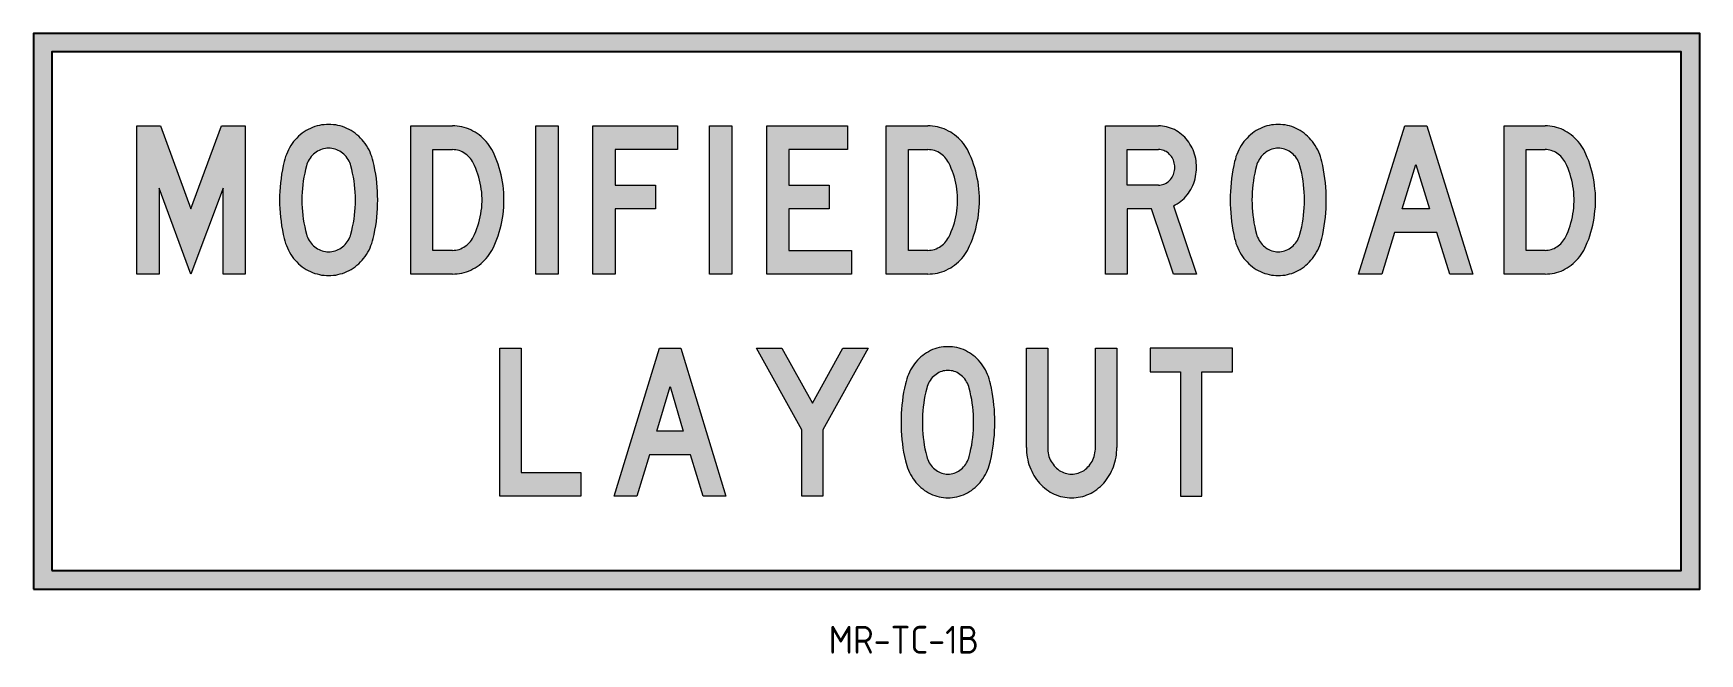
# Model space of a CAD drawing. Extents: x 74 to 254, y 118 to 185.
import ezdxf

# ---------------------------------------------------------------- set-up
doc = ezdxf.new("R2010")
doc.units = 0
doc.header["$LTSCALE"] = 12
doc.header["$MEASUREMENT"] = 0
doc.layers.get('0').update_dxf_attribs({"linetype": 'CONTINUOUS'})
for name, color, linetype in [('L25', 1, 'CONTINUOUS'), ('L35', 3, 'CONTINUOUS'), ('T25', 1, 'CONTINUOUS')]:
    doc.layers.add(name, color=color, linetype=linetype)
doc.styles.add('ISO', font='iso')

msp = doc.modelspace()

# ---------------------------------------------------------------- texts
at = {"layer": 'T25', "color": 3, "style": 'ISO'}
msp.add_text('MR-TC-1B', height=3, dxfattribs=at).set_placement((159.96, 118.32))

# ---------------------------------------------------------------- hatches: boundary and pattern name
at = {"layer": 'L25'}
h = msp.add_hatch(color=256, dxfattribs=at)
h.paths.add_polyline_path([(74.04, 125.29), (254.04, 125.29), (254.04, 185.29), (74.04, 185.29)])
h.paths.add_polyline_path([(76.04, 127.29), (252.04, 127.29), (252.04, 183.29), (76.04, 183.29)], flags=16)
h = msp.add_hatch(color=256, dxfattribs=at)
h.paths.add_polyline_path([(194.67, 151.3), (194.67, 148.75), (197.97, 148.75), (197.97, 135.31), (200.27, 135.31), (200.27, 148.75), (203.57, 148.75), (203.57, 151.3)])
h.paths.add_polyline_path([(152.15, 151.3), (154.89, 151.3), (158.19, 145.38), (161.49, 151.3), (164.22, 151.3), (159.33, 142.5), (159.33, 135.31), (157.04, 135.31), (157.04, 142.5)])
h.paths.add_polyline_path([(144.25, 142.35), (141.38, 142.35), (142.82, 147.15)], flags=16)
h.paths.add_polyline_path([(136.79, 135.31), (141.67, 151.3), (143.97, 151.3), (148.85, 135.31), (146.41, 135.31), (145.04, 139.78), (140.59, 139.78), (139.23, 135.31)])
h.paths.add_polyline_path([(124.43, 151.3), (126.73, 151.3), (126.73, 137.86), (133.19, 137.86), (133.19, 135.31), (124.43, 135.31)])
h.paths.add_polyline_path([(224.84, 166.34), (221.9, 166.34), (223.37, 171.14)], flags=16)
h.paths.add_polyline_path([(217.19, 159.3), (222.2, 175.3), (224.55, 175.3), (229.55, 159.3), (227.05, 159.3), (225.65, 163.78), (221.09, 163.78), (219.69, 159.3)])
h.paths.add_polyline_path([(153.26, 175.3), (161.97, 175.3), (161.97, 172.74), (155.66, 172.74), (155.66, 168.9), (160.01, 168.9), (160.01, 166.34), (155.66, 166.34), (155.66, 161.86), (162.41, 161.86), (162.41, 159.3), (153.26, 159.3)])
h.paths.add_polyline_path([(147.09, 175.3), (149.5, 175.3), (149.5, 159.3), (147.09, 159.3)])
h.paths.add_polyline_path([(134.48, 175.3), (143.64, 175.3), (143.64, 172.74), (136.88, 172.74), (136.88, 168.9), (141.24, 168.9), (141.24, 166.34), (136.88, 166.34), (136.88, 159.3), (134.48, 159.3)])
h.paths.add_polyline_path([(128.32, 175.3), (130.72, 175.3), (130.72, 159.3), (128.32, 159.3)])
h.paths.add_polyline_path([(85.21, 175.3), (87.76, 175.3), (91.07, 166.34), (94.38, 175.3), (96.93, 175.3), (96.93, 159.3), (94.53, 159.3), (94.53, 168.58), (91.07, 159.3), (87.62, 168.58), (87.62, 159.3), (85.21, 159.3)])
h.paths.add_polyline_path([(181.31, 140.58), (181.31, 151.3), (183.61, 151.3), (183.61, 140.58), (183.61, 140.38), (183.63, 140.19), (183.66, 140), (183.7, 139.8), (183.75, 139.61), (183.82, 139.43), (183.89, 139.26), (183.98, 139.08), (184.08, 138.91), (184.19, 138.76), (184.3, 138.61), (184.43, 138.48), (184.56, 138.35), (184.7, 138.22), (184.85, 138.11), (185.01, 138.02), (185.16, 137.94), (185.33, 137.87), (185.49, 137.81), (185.67, 137.76), (185.84, 137.73), (186.02, 137.71), (186.19, 137.7), (186.37, 137.71), (186.55, 137.73), (186.72, 137.76), (186.89, 137.81), (187.06, 137.87), (187.23, 137.94), (187.39, 138.02), (187.54, 138.11), (187.69, 138.22), (187.83, 138.35), (187.96, 138.48), (188.09, 138.61), (188.21, 138.76), (188.31, 138.91), (188.41, 139.08), (188.49, 139.26), (188.57, 139.43), (188.63, 139.61), (188.68, 139.8), (188.72, 140), (188.75, 140.19), (188.78, 140.38), (188.79, 140.58), (188.79, 151.3), (191.07, 151.3), (191.07, 140.58), (191.07, 140.31), (191.05, 140.05), (191.03, 139.78), (190.99, 139.52), (190.94, 139.26), (190.87, 139), (190.8, 138.75), (190.71, 138.5), (190.62, 138.25), (190.51, 138.01), (190.4, 137.78), (190.26, 137.56), (190.12, 137.33), (189.98, 137.12), (189.82, 136.92), (189.66, 136.73), (189.48, 136.54), (189.3, 136.37), (189.11, 136.21), (188.92, 136.05), (188.71, 135.9), (188.5, 135.77), (188.29, 135.65), (188.07, 135.55), (187.84, 135.45), (187.62, 135.37), (187.39, 135.3), (187.15, 135.25), (186.91, 135.2), (186.68, 135.17), (186.44, 135.15), (186.19, 135.15), (185.96, 135.15), (185.72, 135.17), (185.47, 135.2), (185.24, 135.25), (185.01, 135.3), (184.77, 135.37), (184.54, 135.45), (184.32, 135.55), (184.11, 135.65), (183.88, 135.77), (183.68, 135.9), (183.48, 136.05), (183.28, 136.21), (183.09, 136.37), (182.91, 136.54), (182.74, 136.73), (182.57, 136.92), (182.41, 137.12), (182.26, 137.33), (182.13, 137.56), (182, 137.78), (181.88, 138.01), (181.78, 138.25), (181.68, 138.5), (181.59, 138.75), (181.51, 139), (181.45, 139.26), (181.4, 139.52), (181.36, 139.78), (181.33, 140.05), (181.32, 140.31)])
h.paths.add_polyline_path([(172.83, 148.9), (172.66, 148.9), (172.5, 148.87), (172.33, 148.84), (172.17, 148.79), (172, 148.73), (171.84, 148.66), (171.69, 148.57), (171.55, 148.47), (171.41, 148.36), (171.27, 148.25), (171.14, 148.12), (171.03, 147.98), (170.92, 147.82), (170.82, 147.67), (170.74, 147.51), (170.66, 147.34), (170.6, 147.17), (170.54, 146.98), (170.44, 146.58), (170.35, 146.17), (170.28, 145.77), (170.22, 145.36), (170.16, 144.96), (170.12, 144.54), (170.09, 144.13), (170.08, 143.71), (170.07, 143.3), (170.08, 142.89), (170.09, 142.48), (170.12, 142.06), (170.16, 141.65), (170.22, 141.24), (170.28, 140.83), (170.35, 140.42), (170.44, 140.03), (170.54, 139.62), (170.6, 139.44), (170.66, 139.27), (170.74, 139.09), (170.82, 138.93), (170.92, 138.77), (171.03, 138.63), (171.14, 138.49), (171.27, 138.36), (171.41, 138.23), (171.55, 138.13), (171.69, 138.03), (171.84, 137.95), (172, 137.87), (172.17, 137.81), (172.33, 137.77), (172.5, 137.73), (172.66, 137.71), (172.83, 137.7), (173.01, 137.71), (173.18, 137.73), (173.35, 137.77), (173.51, 137.81), (173.67, 137.87), (173.83, 137.95), (173.99, 138.03), (174.13, 138.13), (174.27, 138.23), (174.4, 138.36), (174.53, 138.49), (174.65, 138.63), (174.76, 138.77), (174.85, 138.93), (174.94, 139.09), (175.01, 139.27), (175.08, 139.44), (175.13, 139.62), (175.23, 140.03), (175.32, 140.42), (175.4, 140.83), (175.46, 141.24), (175.51, 141.65), (175.55, 142.06), (175.58, 142.48), (175.6, 142.89), (175.6, 143.3), (175.6, 143.71), (175.58, 144.13), (175.55, 144.54), (175.51, 144.96), (175.46, 145.36), (175.4, 145.77), (175.32, 146.17), (175.23, 146.58), (175.13, 146.98), (175.08, 147.17), (175.01, 147.34), (174.94, 147.51), (174.85, 147.67), (174.76, 147.82), (174.65, 147.98), (174.53, 148.12), (174.4, 148.25), (174.27, 148.36), (174.13, 148.47), (173.99, 148.57), (173.83, 148.66), (173.67, 148.73), (173.51, 148.79), (173.35, 148.84), (173.18, 148.87), (173.01, 148.9)], flags=16)
h.paths.add_polyline_path([(172.83, 151.46), (172.59, 151.46), (172.36, 151.44), (172.12, 151.4), (171.87, 151.36), (171.64, 151.3), (171.41, 151.22), (171.18, 151.14), (170.95, 151.04), (170.74, 150.92), (170.53, 150.79), (170.31, 150.66), (170.11, 150.51), (169.92, 150.35), (169.74, 150.17), (169.55, 149.99), (169.38, 149.8), (169.22, 149.61), (169.07, 149.39), (168.92, 149.17), (168.79, 148.95), (168.67, 148.72), (168.57, 148.47), (168.47, 148.23), (168.38, 147.98), (168.31, 147.72), (168.24, 147.46), (168.15, 147), (168.05, 146.55), (167.98, 146.09), (167.91, 145.63), (167.86, 145.16), (167.82, 144.71), (167.79, 144.24), (167.78, 143.77), (167.77, 143.3), (167.78, 142.83), (167.79, 142.37), (167.82, 141.9), (167.86, 141.43), (167.91, 140.98), (167.98, 140.51), (168.05, 140.06), (168.15, 139.59), (168.24, 139.15), (168.31, 138.88), (168.38, 138.63), (168.47, 138.38), (168.57, 138.13), (168.67, 137.89), (168.79, 137.66), (168.92, 137.43), (169.07, 137.21), (169.22, 137), (169.38, 136.8), (169.55, 136.6), (169.74, 136.43), (169.92, 136.26), (170.11, 136.1), (170.31, 135.95), (170.53, 135.81), (170.74, 135.68), (170.95, 135.57), (171.18, 135.47), (171.41, 135.39), (171.64, 135.31), (171.87, 135.25), (172.12, 135.21), (172.36, 135.17), (172.59, 135.15), (172.83, 135.15), (173.08, 135.15), (173.32, 135.17), (173.56, 135.21), (173.8, 135.25), (174.03, 135.31), (174.26, 135.39), (174.5, 135.47), (174.72, 135.57), (174.94, 135.68), (175.15, 135.81), (175.37, 135.95), (175.56, 136.1), (175.76, 136.26), (175.94, 136.43), (176.13, 136.6), (176.3, 136.8), (176.45, 137), (176.6, 137.21), (176.74, 137.43), (176.88, 137.66), (177, 137.89), (177.11, 138.13), (177.21, 138.38), (177.29, 138.63), (177.37, 138.88), (177.43, 139.15), (177.53, 139.59), (177.61, 140.06), (177.7, 140.51), (177.76, 140.98), (177.81, 141.43), (177.85, 141.9), (177.88, 142.37), (177.9, 142.83), (177.91, 143.3), (177.9, 143.77), (177.88, 144.24), (177.85, 144.71), (177.81, 145.16), (177.76, 145.63), (177.7, 146.09), (177.61, 146.55), (177.53, 147), (177.43, 147.46), (177.37, 147.72), (177.29, 147.98), (177.21, 148.23), (177.11, 148.47), (177, 148.72), (176.88, 148.95), (176.74, 149.17), (176.6, 149.39), (176.45, 149.61), (176.3, 149.8), (176.13, 149.99), (175.94, 150.17), (175.76, 150.35), (175.56, 150.51), (175.37, 150.66), (175.15, 150.79), (174.94, 150.92), (174.72, 151.04), (174.5, 151.14), (174.26, 151.22), (174.03, 151.3), (173.8, 151.36), (173.56, 151.4), (173.32, 151.44), (173.08, 151.46)])
h.paths.add_polyline_path([(237.34, 161.86), (235.28, 161.86), (235.28, 172.74), (237.34, 172.74), (237.51, 172.74), (237.68, 172.72), (237.84, 172.69), (238.01, 172.64), (238.17, 172.59), (238.33, 172.52), (238.48, 172.45), (238.62, 172.35), (238.76, 172.25), (238.91, 172.14), (239.03, 172.02), (239.15, 171.9), (239.26, 171.76), (239.37, 171.61), (239.46, 171.46), (239.54, 171.3), (239.69, 171.01), (239.82, 170.7), (239.93, 170.39), (240.04, 170.09), (240.13, 169.76), (240.22, 169.45), (240.29, 169.12), (240.35, 168.79), (240.4, 168.47), (240.44, 168.13), (240.46, 167.8), (240.48, 167.47), (240.48, 167.14), (240.46, 166.8), (240.44, 166.47), (240.4, 166.14), (240.35, 165.81), (240.29, 165.48), (240.22, 165.15), (240.13, 164.84), (240.04, 164.52), (239.93, 164.21), (239.82, 163.9), (239.69, 163.59), (239.54, 163.3), (239.46, 163.14), (239.37, 162.99), (239.26, 162.84), (239.15, 162.71), (239.03, 162.58), (238.91, 162.46), (238.76, 162.35), (238.62, 162.25), (238.48, 162.17), (238.33, 162.08), (238.17, 162.01), (238.01, 161.96), (237.84, 161.92), (237.68, 161.88), (237.51, 161.87)], flags=16)
h.paths.add_polyline_path([(237.34, 159.3), (232.93, 159.3), (232.93, 175.3), (237.34, 175.3), (237.59, 175.29), (237.84, 175.27), (238.09, 175.24), (238.34, 175.19), (238.58, 175.13), (238.83, 175.06), (239.06, 174.97), (239.29, 174.87), (239.51, 174.74), (239.74, 174.62), (239.95, 174.48), (240.16, 174.33), (240.37, 174.17), (240.56, 173.99), (240.74, 173.8), (240.91, 173.61), (241.08, 173.41), (241.24, 173.19), (241.39, 172.97), (241.52, 172.74), (241.64, 172.51), (241.75, 172.26), (241.9, 171.9), (242.05, 171.53), (242.18, 171.17), (242.29, 170.79), (242.4, 170.42), (242.49, 170.03), (242.57, 169.65), (242.64, 169.27), (242.69, 168.87), (242.73, 168.49), (242.77, 168.09), (242.79, 167.7), (242.8, 167.3), (242.79, 166.91), (242.77, 166.51), (242.73, 166.12), (242.69, 165.73), (242.64, 165.34), (242.57, 164.95), (242.49, 164.57), (242.4, 164.18), (242.29, 163.81), (242.18, 163.43), (242.05, 163.07), (241.9, 162.7), (241.75, 162.34), (241.64, 162.09), (241.52, 161.86), (241.39, 161.63), (241.24, 161.41), (241.08, 161.19), (240.91, 160.99), (240.74, 160.8), (240.56, 160.62), (240.37, 160.43), (240.16, 160.27), (239.95, 160.12), (239.74, 159.98), (239.51, 159.86), (239.29, 159.74), (239.06, 159.63), (238.83, 159.55), (238.58, 159.47), (238.34, 159.41), (238.09, 159.36), (237.84, 159.33), (237.59, 159.31)])
h.paths.add_polyline_path([(208.51, 172.9), (208.34, 172.89), (208.17, 172.87), (208, 172.84), (207.83, 172.79), (207.65, 172.73), (207.49, 172.66), (207.34, 172.57), (207.19, 172.48), (207.05, 172.36), (206.91, 172.24), (206.78, 172.11), (206.66, 171.98), (206.55, 171.83), (206.45, 171.68), (206.37, 171.5), (206.29, 171.34), (206.21, 171.16), (206.16, 170.98), (206.06, 170.58), (205.97, 170.18), (205.89, 169.77), (205.83, 169.37), (205.78, 168.95), (205.74, 168.55), (205.71, 168.13), (205.69, 167.72), (205.68, 167.3), (205.69, 166.89), (205.71, 166.47), (205.74, 166.05), (205.78, 165.65), (205.83, 165.23), (205.89, 164.83), (205.97, 164.42), (206.06, 164.02), (206.16, 163.62), (206.21, 163.44), (206.29, 163.27), (206.37, 163.1), (206.45, 162.94), (206.55, 162.77), (206.66, 162.63), (206.78, 162.49), (206.91, 162.36), (207.05, 162.24), (207.19, 162.13), (207.34, 162.03), (207.49, 161.94), (207.65, 161.87), (207.83, 161.81), (208, 161.76), (208.17, 161.73), (208.34, 161.71), (208.51, 161.7), (208.69, 161.71), (208.86, 161.73), (209.03, 161.76), (209.2, 161.81), (209.37, 161.87), (209.54, 161.94), (209.69, 162.03), (209.84, 162.13), (209.98, 162.24), (210.11, 162.36), (210.25, 162.49), (210.37, 162.63), (210.48, 162.77), (210.58, 162.94), (210.66, 163.1), (210.74, 163.27), (210.81, 163.44), (210.86, 163.62), (210.96, 164.02), (211.06, 164.42), (211.14, 164.83), (211.2, 165.23), (211.25, 165.65), (211.29, 166.05), (211.32, 166.47), (211.34, 166.89), (211.35, 167.3), (211.34, 167.72), (211.32, 168.13), (211.29, 168.55), (211.25, 168.95), (211.2, 169.37), (211.14, 169.77), (211.06, 170.18), (210.96, 170.58), (210.86, 170.98), (210.81, 171.16), (210.74, 171.34), (210.66, 171.5), (210.58, 171.68), (210.48, 171.83), (210.37, 171.98), (210.25, 172.11), (210.11, 172.24), (209.98, 172.36), (209.84, 172.48), (209.69, 172.57), (209.54, 172.66), (209.37, 172.73), (209.2, 172.79), (209.03, 172.84), (208.86, 172.87), (208.69, 172.89)], flags=16)
h.paths.add_polyline_path([(208.51, 175.46), (208.27, 175.45), (208.02, 175.43), (207.77, 175.4), (207.53, 175.35), (207.29, 175.29), (207.05, 175.22), (206.81, 175.13), (206.59, 175.03), (206.36, 174.92), (206.14, 174.79), (205.93, 174.65), (205.72, 174.51), (205.53, 174.35), (205.33, 174.18), (205.15, 173.99), (204.98, 173.8), (204.81, 173.6), (204.66, 173.39), (204.51, 173.17), (204.37, 172.95), (204.25, 172.72), (204.14, 172.48), (204.04, 172.23), (203.95, 171.98), (203.88, 171.72), (203.8, 171.46), (203.7, 171.01), (203.62, 170.55), (203.54, 170.09), (203.47, 169.63), (203.42, 169.16), (203.38, 168.7), (203.35, 168.23), (203.33, 167.77), (203.33, 167.3), (203.33, 166.83), (203.35, 166.37), (203.38, 165.9), (203.42, 165.44), (203.47, 164.97), (203.54, 164.52), (203.62, 164.05), (203.7, 163.59), (203.8, 163.14), (203.88, 162.88), (203.95, 162.62), (204.04, 162.38), (204.14, 162.13), (204.25, 161.89), (204.37, 161.66), (204.51, 161.43), (204.66, 161.21), (204.81, 161), (204.98, 160.8), (205.15, 160.61), (205.33, 160.42), (205.53, 160.25), (205.72, 160.09), (205.93, 159.95), (206.14, 159.81), (206.36, 159.68), (206.59, 159.57), (206.81, 159.47), (207.05, 159.38), (207.29, 159.31), (207.53, 159.25), (207.77, 159.2), (208.02, 159.17), (208.27, 159.15), (208.51, 159.14), (208.76, 159.15), (209.01, 159.17), (209.25, 159.2), (209.5, 159.25), (209.74, 159.31), (209.98, 159.38), (210.22, 159.47), (210.44, 159.57), (210.67, 159.68), (210.88, 159.81), (211.1, 159.95), (211.31, 160.09), (211.5, 160.25), (211.69, 160.42), (211.88, 160.61), (212.05, 160.8), (212.22, 161), (212.37, 161.21), (212.51, 161.43), (212.66, 161.66), (212.78, 161.89), (212.89, 162.13), (212.99, 162.38), (213.08, 162.62), (213.15, 162.88), (213.22, 163.14), (213.32, 163.59), (213.41, 164.05), (213.49, 164.52), (213.56, 164.97), (213.61, 165.44), (213.65, 165.9), (213.68, 166.37), (213.7, 166.83), (213.7, 167.3), (213.7, 167.77), (213.68, 168.23), (213.65, 168.7), (213.61, 169.16), (213.56, 169.63), (213.49, 170.09), (213.41, 170.55), (213.32, 171.01), (213.22, 171.46), (213.15, 171.72), (213.08, 171.98), (212.99, 172.23), (212.89, 172.48), (212.78, 172.72), (212.66, 172.95), (212.51, 173.17), (212.37, 173.39), (212.22, 173.6), (212.05, 173.8), (211.88, 173.99), (211.69, 174.18), (211.5, 174.35), (211.31, 174.51), (211.1, 174.65), (210.88, 174.79), (210.67, 174.92), (210.44, 175.03), (210.22, 175.13), (209.98, 175.22), (209.74, 175.29), (209.5, 175.35), (209.25, 175.4), (209.01, 175.43), (208.76, 175.45)])
h.paths.add_polyline_path([(195.57, 168.9), (192.19, 168.9), (192.19, 172.74), (195.57, 172.74), (195.71, 172.74), (195.86, 172.72), (196.01, 172.69), (196.15, 172.64), (196.28, 172.58), (196.41, 172.52), (196.54, 172.44), (196.65, 172.34), (196.77, 172.23), (196.88, 172.12), (196.97, 172), (197.05, 171.88), (197.13, 171.74), (197.19, 171.59), (197.24, 171.44), (197.28, 171.29), (197.31, 171.14), (197.33, 170.98), (197.33, 170.82), (197.33, 170.66), (197.31, 170.5), (197.28, 170.35), (197.24, 170.2), (197.19, 170.04), (197.13, 169.9), (197.05, 169.77), (196.97, 169.64), (196.88, 169.52), (196.77, 169.41), (196.65, 169.31), (196.54, 169.21), (196.41, 169.13), (196.28, 169.06), (196.15, 169), (196.01, 168.96), (195.86, 168.92), (195.71, 168.91)], flags=16)
h.paths.add_polyline_path([(197.19, 166.66), (199.69, 159.3), (197.19, 159.3), (194.83, 166.34), (192.19, 166.34), (192.19, 159.3), (189.84, 159.3), (189.84, 175.3), (195.57, 175.3), (195.79, 175.29), (196.02, 175.28), (196.24, 175.24), (196.46, 175.2), (196.67, 175.14), (196.89, 175.07), (197.1, 174.99), (197.3, 174.9), (197.51, 174.78), (197.7, 174.66), (197.89, 174.53), (198.07, 174.39), (198.24, 174.24), (198.41, 174.08), (198.57, 173.9), (198.72, 173.73), (198.85, 173.54), (198.98, 173.34), (199.11, 173.13), (199.22, 172.92), (199.32, 172.71), (199.4, 172.49), (199.48, 172.25), (199.54, 172.02), (199.6, 171.79), (199.64, 171.54), (199.66, 171.3), (199.68, 171.07), (199.69, 170.82), (199.68, 170.57), (199.66, 170.32), (199.63, 170.08), (199.59, 169.82), (199.53, 169.58), (199.47, 169.35), (199.39, 169.11), (199.29, 168.88), (199.19, 168.66), (199.07, 168.43), (198.94, 168.23), (198.81, 168.03), (198.66, 167.84), (198.51, 167.65), (198.35, 167.47), (198.16, 167.31), (197.99, 167.16), (197.8, 167.02), (197.6, 166.89), (197.39, 166.76)])
h.paths.add_polyline_path([(170.68, 161.86), (168.57, 161.86), (168.57, 172.74), (170.68, 172.74), (170.86, 172.73), (171.04, 172.71), (171.22, 172.68), (171.4, 172.63), (171.58, 172.57), (171.74, 172.49), (171.91, 172.4), (172.06, 172.3), (172.22, 172.18), (172.36, 172.06), (172.49, 171.93), (172.62, 171.79), (172.73, 171.63), (172.83, 171.47), (172.93, 171.3), (173.07, 171.01), (173.2, 170.7), (173.32, 170.39), (173.43, 170.09), (173.53, 169.76), (173.61, 169.45), (173.68, 169.12), (173.75, 168.79), (173.8, 168.47), (173.84, 168.13), (173.86, 167.8), (173.88, 167.47), (173.88, 167.14), (173.86, 166.8), (173.84, 166.47), (173.8, 166.14), (173.75, 165.81), (173.68, 165.48), (173.61, 165.15), (173.53, 164.84), (173.43, 164.52), (173.32, 164.21), (173.2, 163.9), (173.07, 163.59), (172.93, 163.3), (172.83, 163.13), (172.73, 162.97), (172.62, 162.81), (172.49, 162.67), (172.36, 162.54), (172.22, 162.42), (172.06, 162.3), (171.91, 162.21), (171.74, 162.12), (171.58, 162.03), (171.4, 161.97), (171.22, 161.92), (171.04, 161.89), (170.86, 161.87)], flags=16)
h.paths.add_polyline_path([(170.68, 159.3), (166.17, 159.3), (166.17, 175.3), (170.68, 175.3), (170.93, 175.29), (171.18, 175.27), (171.44, 175.24), (171.69, 175.19), (171.94, 175.13), (172.19, 175.06), (172.43, 174.97), (172.66, 174.87), (172.89, 174.74), (173.13, 174.62), (173.34, 174.48), (173.55, 174.33), (173.77, 174.17), (173.96, 173.99), (174.15, 173.8), (174.32, 173.61), (174.5, 173.41), (174.66, 173.19), (174.8, 172.97), (174.94, 172.74), (175.06, 172.51), (175.18, 172.26), (175.34, 171.9), (175.48, 171.53), (175.61, 171.17), (175.73, 170.79), (175.84, 170.42), (175.93, 170.03), (176.01, 169.65), (176.09, 169.27), (176.15, 168.87), (176.19, 168.49), (176.22, 168.09), (176.24, 167.7), (176.25, 167.3), (176.24, 166.91), (176.22, 166.51), (176.19, 166.12), (176.15, 165.73), (176.09, 165.34), (176.01, 164.95), (175.93, 164.57), (175.84, 164.18), (175.73, 163.81), (175.61, 163.43), (175.48, 163.07), (175.34, 162.7), (175.18, 162.34), (175.06, 162.09), (174.94, 161.86), (174.8, 161.63), (174.66, 161.41), (174.5, 161.19), (174.32, 160.99), (174.15, 160.8), (173.96, 160.62), (173.77, 160.43), (173.55, 160.27), (173.34, 160.12), (173.13, 159.98), (172.89, 159.86), (172.66, 159.74), (172.43, 159.63), (172.19, 159.55), (171.94, 159.47), (171.69, 159.41), (171.44, 159.36), (171.18, 159.33), (170.93, 159.31)])
h.paths.add_polyline_path([(119.31, 161.86), (117.2, 161.86), (117.2, 172.74), (119.31, 172.74), (119.49, 172.73), (119.67, 172.71), (119.86, 172.68), (120.03, 172.63), (120.21, 172.57), (120.37, 172.49), (120.55, 172.4), (120.7, 172.3), (120.85, 172.18), (120.99, 172.06), (121.12, 171.93), (121.25, 171.79), (121.37, 171.63), (121.47, 171.47), (121.56, 171.3), (121.7, 171.01), (121.83, 170.7), (121.95, 170.39), (122.06, 170.09), (122.17, 169.76), (122.25, 169.45), (122.32, 169.12), (122.38, 168.79), (122.43, 168.47), (122.47, 168.13), (122.49, 167.8), (122.51, 167.47), (122.51, 167.14), (122.49, 166.8), (122.47, 166.47), (122.43, 166.14), (122.38, 165.81), (122.32, 165.48), (122.25, 165.15), (122.17, 164.84), (122.06, 164.52), (121.95, 164.21), (121.83, 163.9), (121.7, 163.59), (121.56, 163.3), (121.47, 163.13), (121.37, 162.97), (121.25, 162.81), (121.12, 162.67), (120.99, 162.54), (120.85, 162.42), (120.7, 162.3), (120.55, 162.21), (120.37, 162.12), (120.21, 162.03), (120.03, 161.97), (119.86, 161.92), (119.67, 161.89), (119.49, 161.87)], flags=16)
h.paths.add_polyline_path([(119.31, 159.3), (114.8, 159.3), (114.8, 175.3), (119.31, 175.3), (119.56, 175.29), (119.82, 175.27), (120.07, 175.24), (120.32, 175.19), (120.58, 175.13), (120.82, 175.06), (121.06, 174.97), (121.29, 174.87), (121.53, 174.74), (121.76, 174.62), (121.97, 174.48), (122.19, 174.33), (122.4, 174.17), (122.59, 173.99), (122.78, 173.8), (122.96, 173.61), (123.13, 173.41), (123.29, 173.19), (123.43, 172.97), (123.57, 172.74), (123.7, 172.51), (123.82, 172.26), (123.97, 171.9), (124.11, 171.53), (124.24, 171.17), (124.36, 170.79), (124.47, 170.42), (124.57, 170.03), (124.65, 169.65), (124.72, 169.27), (124.78, 168.87), (124.82, 168.49), (124.85, 168.09), (124.87, 167.7), (124.88, 167.3), (124.87, 166.91), (124.85, 166.51), (124.82, 166.12), (124.78, 165.73), (124.72, 165.34), (124.65, 164.95), (124.57, 164.57), (124.47, 164.18), (124.36, 163.81), (124.24, 163.43), (124.11, 163.07), (123.97, 162.7), (123.82, 162.34), (123.7, 162.09), (123.57, 161.86), (123.43, 161.63), (123.29, 161.41), (123.13, 161.19), (122.96, 160.99), (122.78, 160.8), (122.59, 160.62), (122.4, 160.43), (122.19, 160.27), (121.97, 160.12), (121.76, 159.98), (121.53, 159.86), (121.29, 159.74), (121.06, 159.63), (120.82, 159.55), (120.58, 159.47), (120.32, 159.41), (120.07, 159.36), (119.82, 159.33), (119.56, 159.31)])
h.paths.add_polyline_path([(105.94, 172.9), (105.76, 172.89), (105.59, 172.87), (105.4, 172.84), (105.23, 172.79), (105.07, 172.73), (104.9, 172.66), (104.75, 172.57), (104.58, 172.48), (104.44, 172.36), (104.3, 172.24), (104.17, 172.11), (104.05, 171.98), (103.94, 171.83), (103.83, 171.68), (103.74, 171.5), (103.66, 171.34), (103.59, 171.16), (103.54, 170.98), (103.44, 170.58), (103.35, 170.18), (103.27, 169.77), (103.2, 169.37), (103.15, 168.95), (103.11, 168.55), (103.08, 168.13), (103.06, 167.72), (103.04, 167.3), (103.06, 166.89), (103.08, 166.47), (103.11, 166.05), (103.15, 165.65), (103.2, 165.23), (103.27, 164.83), (103.35, 164.42), (103.44, 164.02), (103.54, 163.62), (103.59, 163.44), (103.66, 163.27), (103.74, 163.1), (103.83, 162.94), (103.94, 162.77), (104.05, 162.63), (104.17, 162.49), (104.3, 162.36), (104.44, 162.24), (104.58, 162.13), (104.75, 162.03), (104.9, 161.94), (105.07, 161.87), (105.23, 161.81), (105.4, 161.76), (105.59, 161.73), (105.76, 161.71), (105.94, 161.7), (106.12, 161.71), (106.3, 161.73), (106.47, 161.76), (106.65, 161.81), (106.81, 161.87), (106.98, 161.94), (107.14, 162.03), (107.3, 162.13), (107.44, 162.24), (107.58, 162.36), (107.71, 162.49), (107.84, 162.63), (107.95, 162.77), (108.05, 162.94), (108.14, 163.1), (108.22, 163.27), (108.29, 163.44), (108.34, 163.62), (108.44, 164.02), (108.53, 164.42), (108.62, 164.83), (108.69, 165.23), (108.74, 165.65), (108.78, 166.05), (108.81, 166.47), (108.83, 166.89), (108.84, 167.3), (108.83, 167.72), (108.81, 168.13), (108.78, 168.55), (108.74, 168.95), (108.69, 169.37), (108.62, 169.77), (108.53, 170.18), (108.44, 170.58), (108.34, 170.98), (108.29, 171.16), (108.22, 171.34), (108.14, 171.5), (108.05, 171.68), (107.95, 171.83), (107.84, 171.98), (107.71, 172.11), (107.58, 172.24), (107.44, 172.36), (107.3, 172.48), (107.14, 172.57), (106.98, 172.66), (106.81, 172.73), (106.65, 172.79), (106.47, 172.84), (106.3, 172.87), (106.12, 172.89)], flags=16)
h.paths.add_polyline_path([(105.94, 175.46), (105.69, 175.45), (105.44, 175.43), (105.18, 175.4), (104.94, 175.35), (104.69, 175.29), (104.44, 175.22), (104.21, 175.13), (103.98, 175.03), (103.74, 174.92), (103.52, 174.79), (103.3, 174.65), (103.09, 174.51), (102.88, 174.35), (102.69, 174.18), (102.51, 173.99), (102.33, 173.8), (102.16, 173.6), (102, 173.39), (101.85, 173.17), (101.72, 172.95), (101.59, 172.72), (101.48, 172.48), (101.37, 172.23), (101.28, 171.98), (101.2, 171.72), (101.13, 171.46), (101.03, 171.01), (100.94, 170.55), (100.86, 170.09), (100.8, 169.63), (100.74, 169.16), (100.7, 168.7), (100.66, 168.23), (100.64, 167.77), (100.64, 167.3), (100.64, 166.83), (100.66, 166.37), (100.7, 165.9), (100.74, 165.44), (100.8, 164.97), (100.86, 164.52), (100.94, 164.05), (101.03, 163.59), (101.13, 163.14), (101.2, 162.88), (101.28, 162.62), (101.37, 162.38), (101.48, 162.13), (101.59, 161.89), (101.72, 161.66), (101.85, 161.43), (102, 161.21), (102.16, 161), (102.33, 160.8), (102.51, 160.61), (102.69, 160.42), (102.88, 160.25), (103.09, 160.09), (103.3, 159.95), (103.52, 159.81), (103.74, 159.68), (103.98, 159.57), (104.21, 159.47), (104.44, 159.38), (104.69, 159.31), (104.94, 159.25), (105.18, 159.2), (105.44, 159.17), (105.69, 159.15), (105.94, 159.14), (106.19, 159.15), (106.45, 159.17), (106.7, 159.2), (106.94, 159.25), (107.19, 159.31), (107.43, 159.38), (107.67, 159.47), (107.91, 159.57), (108.14, 159.68), (108.36, 159.81), (108.58, 159.95), (108.79, 160.09), (108.99, 160.25), (109.19, 160.42), (109.37, 160.61), (109.56, 160.8), (109.72, 161), (109.88, 161.21), (110.03, 161.43), (110.16, 161.66), (110.3, 161.89), (110.41, 162.13), (110.51, 162.38), (110.6, 162.62), (110.68, 162.88), (110.74, 163.14), (110.85, 163.59), (110.94, 164.05), (111.02, 164.52), (111.09, 164.97), (111.14, 165.44), (111.19, 165.9), (111.22, 166.37), (111.23, 166.83), (111.24, 167.3), (111.23, 167.77), (111.22, 168.23), (111.19, 168.7), (111.14, 169.16), (111.09, 169.63), (111.02, 170.09), (110.94, 170.55), (110.85, 171.01), (110.74, 171.46), (110.68, 171.72), (110.6, 171.98), (110.51, 172.23), (110.41, 172.48), (110.3, 172.72), (110.16, 172.95), (110.03, 173.17), (109.88, 173.39), (109.72, 173.6), (109.56, 173.8), (109.37, 173.99), (109.19, 174.18), (108.99, 174.35), (108.79, 174.51), (108.58, 174.65), (108.36, 174.79), (108.14, 174.92), (107.91, 175.03), (107.67, 175.13), (107.43, 175.22), (107.19, 175.29), (106.94, 175.35), (106.7, 175.4), (106.45, 175.43), (106.19, 175.45)])

# ---------------------------------------------------------------- linework, layer by layer
at = {"color": 1, "lineweight": 0}
for points in [[(85.21, 175.3), (87.76, 175.3), (91.07, 166.34), (94.38, 175.3), (96.93, 175.3), (96.93, 159.3), (94.53, 159.3), (94.53, 168.58), (91.07, 159.3), (87.62, 168.58), (87.62, 159.3), (85.21, 159.3), (85.21, 175.3), (85.21, 175.3)], [(105.94, 175.46), (105.69, 175.45), (105.44, 175.43), (105.18, 175.4), (104.94, 175.35), (104.69, 175.29), (104.44, 175.22), (104.21, 175.13), (103.98, 175.03), (103.74, 174.92), (103.52, 174.79), (103.3, 174.65), (103.09, 174.51), (102.88, 174.35), (102.69, 174.18), (102.51, 173.99), (102.33, 173.8), (102.16, 173.6), (102, 173.39), (101.85, 173.17), (101.72, 172.95), (101.59, 172.72), (101.48, 172.48), (101.37, 172.23), (101.28, 171.98), (101.2, 171.72), (101.13, 171.46)], [(110.74, 171.46), (110.68, 171.72), (110.6, 171.98), (110.51, 172.23), (110.41, 172.48), (110.3, 172.72), (110.16, 172.95), (110.03, 173.17), (109.88, 173.39), (109.72, 173.6), (109.56, 173.8), (109.37, 173.99), (109.19, 174.18), (108.99, 174.35), (108.79, 174.51), (108.58, 174.65), (108.36, 174.79), (108.14, 174.92), (107.91, 175.03), (107.67, 175.13), (107.43, 175.22), (107.19, 175.29), (106.94, 175.35), (106.7, 175.4), (106.45, 175.43), (106.19, 175.45), (105.94, 175.46)], [(119.31, 159.3), (114.8, 159.3), (114.8, 175.3)], [(114.8, 175.3), (119.31, 175.3)], [(123.82, 172.26), (123.7, 172.51), (123.57, 172.74), (123.43, 172.97), (123.29, 173.19), (123.13, 173.41), (122.96, 173.61), (122.78, 173.8), (122.59, 173.99), (122.4, 174.17), (122.19, 174.33), (121.97, 174.48), (121.76, 174.62), (121.53, 174.74), (121.29, 174.87), (121.06, 174.97), (120.82, 175.06), (120.58, 175.13), (120.32, 175.19), (120.07, 175.24), (119.82, 175.27), (119.56, 175.29), (119.31, 175.3)], [(128.32, 175.3), (130.72, 175.3), (130.72, 159.3), (128.32, 159.3), (128.32, 175.3), (128.32, 175.3)], [(134.48, 175.3), (143.64, 175.3), (143.64, 172.74), (136.88, 172.74), (136.88, 168.9), (141.24, 168.9), (141.24, 166.34), (136.88, 166.34), (136.88, 159.3), (134.48, 159.3), (134.48, 175.3), (134.48, 175.3)], [(147.09, 175.3), (149.5, 175.3), (149.5, 159.3), (147.09, 159.3), (147.09, 175.3), (147.09, 175.3)], [(153.26, 175.3), (161.97, 175.3), (161.97, 172.74), (155.66, 172.74), (155.66, 168.9), (160.01, 168.9), (160.01, 166.34), (155.66, 166.34), (155.66, 161.86), (162.41, 161.86), (162.41, 159.3), (153.26, 159.3), (153.26, 175.3), (153.26, 175.3)], [(170.68, 159.3), (166.17, 159.3), (166.17, 175.3)], [(166.17, 175.3), (170.68, 175.3)], [(175.18, 172.26), (175.06, 172.51), (174.94, 172.74), (174.8, 172.97), (174.66, 173.19), (174.5, 173.41), (174.32, 173.61), (174.15, 173.8), (173.96, 173.99), (173.77, 174.17), (173.55, 174.33), (173.34, 174.48), (173.13, 174.62), (172.89, 174.74), (172.66, 174.87), (172.43, 174.97), (172.19, 175.06), (171.94, 175.13), (171.69, 175.19), (171.44, 175.24), (171.18, 175.27), (170.93, 175.29), (170.68, 175.3)], [(197.19, 166.66), (199.69, 159.3), (197.19, 159.3), (194.83, 166.34), (192.19, 166.34), (192.19, 159.3), (189.84, 159.3), (189.84, 175.3)], [(189.84, 175.3), (195.57, 175.3)], [(199.69, 170.82), (199.68, 171.07), (199.66, 171.3), (199.64, 171.54), (199.6, 171.79), (199.54, 172.02), (199.48, 172.25), (199.4, 172.49), (199.32, 172.71), (199.22, 172.92), (199.11, 173.13), (198.98, 173.34), (198.85, 173.54), (198.72, 173.73), (198.57, 173.9), (198.41, 174.08), (198.24, 174.24), (198.07, 174.39), (197.89, 174.53), (197.7, 174.66), (197.51, 174.78), (197.3, 174.9), (197.1, 174.99), (196.89, 175.07), (196.67, 175.14), (196.46, 175.2), (196.24, 175.24), (196.02, 175.28), (195.79, 175.29), (195.57, 175.3)], [(208.51, 175.46), (208.27, 175.45), (208.02, 175.43), (207.77, 175.4), (207.53, 175.35), (207.29, 175.29), (207.05, 175.22), (206.81, 175.13), (206.59, 175.03), (206.36, 174.92), (206.14, 174.79), (205.93, 174.65), (205.72, 174.51), (205.53, 174.35), (205.33, 174.18), (205.15, 173.99), (204.98, 173.8), (204.81, 173.6), (204.66, 173.39), (204.51, 173.17), (204.37, 172.95), (204.25, 172.72), (204.14, 172.48), (204.04, 172.23), (203.95, 171.98), (203.88, 171.72), (203.8, 171.46)], [(213.22, 171.46), (213.15, 171.72), (213.08, 171.98), (212.99, 172.23), (212.89, 172.48), (212.78, 172.72), (212.66, 172.95), (212.51, 173.17), (212.37, 173.39), (212.22, 173.6), (212.05, 173.8), (211.88, 173.99), (211.69, 174.18), (211.5, 174.35), (211.31, 174.51), (211.1, 174.65), (210.88, 174.79), (210.67, 174.92), (210.44, 175.03), (210.22, 175.13), (209.98, 175.22), (209.74, 175.29), (209.5, 175.35), (209.25, 175.4), (209.01, 175.43), (208.76, 175.45), (208.51, 175.46)], [(217.19, 159.3), (222.2, 175.3), (224.55, 175.3), (229.55, 159.3), (227.05, 159.3), (225.65, 163.78), (221.09, 163.78), (219.69, 159.3), (217.19, 159.3), (217.19, 159.3)], [(237.34, 159.3), (232.93, 159.3), (232.93, 175.3)], [(232.93, 175.3), (237.34, 175.3)], [(241.75, 172.26), (241.64, 172.51), (241.52, 172.74), (241.39, 172.97), (241.24, 173.19), (241.08, 173.41), (240.91, 173.61), (240.74, 173.8), (240.56, 173.99), (240.37, 174.17), (240.16, 174.33), (239.95, 174.48), (239.74, 174.62), (239.51, 174.74), (239.29, 174.87), (239.06, 174.97), (238.83, 175.06), (238.58, 175.13), (238.34, 175.19), (238.09, 175.24), (237.84, 175.27), (237.59, 175.29), (237.34, 175.3)], [(105.94, 172.9), (105.76, 172.89), (105.59, 172.87), (105.4, 172.84), (105.23, 172.79), (105.07, 172.73), (104.9, 172.66), (104.75, 172.57), (104.58, 172.48), (104.44, 172.36), (104.3, 172.24), (104.17, 172.11), (104.05, 171.98), (103.94, 171.83), (103.83, 171.68), (103.74, 171.5), (103.66, 171.34), (103.59, 171.16), (103.54, 170.98)], [(108.34, 170.98), (108.29, 171.16), (108.22, 171.34), (108.14, 171.5), (108.05, 171.68), (107.95, 171.83), (107.84, 171.98), (107.71, 172.11), (107.58, 172.24), (107.44, 172.36), (107.3, 172.48), (107.14, 172.57), (106.98, 172.66), (106.81, 172.73), (106.65, 172.79), (106.47, 172.84), (106.3, 172.87), (106.12, 172.89), (105.94, 172.9)], [(208.51, 172.9), (208.34, 172.89), (208.17, 172.87), (208, 172.84), (207.83, 172.79), (207.65, 172.73), (207.49, 172.66), (207.34, 172.57), (207.19, 172.48), (207.05, 172.36), (206.91, 172.24), (206.78, 172.11), (206.66, 171.98), (206.55, 171.83), (206.45, 171.68), (206.37, 171.5), (206.29, 171.34), (206.21, 171.16), (206.16, 170.98)], [(210.86, 170.98), (210.81, 171.16), (210.74, 171.34), (210.66, 171.5), (210.58, 171.68), (210.48, 171.83), (210.37, 171.98), (210.25, 172.11), (210.11, 172.24), (209.98, 172.36), (209.84, 172.48), (209.69, 172.57), (209.54, 172.66), (209.37, 172.73), (209.2, 172.79), (209.03, 172.84), (208.86, 172.87), (208.69, 172.89), (208.51, 172.9)], [(101.13, 171.46), (101.03, 171.01), (100.94, 170.55), (100.86, 170.09), (100.8, 169.63), (100.74, 169.16), (100.7, 168.7), (100.66, 168.23), (100.64, 167.77), (100.64, 167.3), (100.64, 166.83), (100.66, 166.37), (100.7, 165.9), (100.74, 165.44), (100.8, 164.97), (100.86, 164.52), (100.94, 164.05), (101.03, 163.59), (101.13, 163.14)], [(110.74, 163.14), (110.85, 163.59), (110.94, 164.05), (111.02, 164.52), (111.09, 164.97), (111.14, 165.44), (111.19, 165.9), (111.22, 166.37), (111.23, 166.83), (111.24, 167.3), (111.23, 167.77), (111.22, 168.23), (111.19, 168.7), (111.14, 169.16), (111.09, 169.63), (111.02, 170.09), (110.94, 170.55), (110.85, 171.01), (110.74, 171.46)], [(119.31, 161.86), (117.2, 161.86), (117.2, 172.74)], [(117.2, 172.74), (119.31, 172.74)], [(121.56, 171.3), (121.47, 171.47), (121.37, 171.63), (121.25, 171.79), (121.12, 171.93), (120.99, 172.06), (120.85, 172.18), (120.7, 172.3), (120.55, 172.4), (120.37, 172.49), (120.21, 172.57), (120.03, 172.63), (119.86, 172.68), (119.67, 172.71), (119.49, 172.73), (119.31, 172.74)], [(121.56, 163.3), (121.7, 163.59), (121.83, 163.9), (121.95, 164.21), (122.06, 164.52), (122.17, 164.84), (122.25, 165.15), (122.32, 165.48), (122.38, 165.81), (122.43, 166.14), (122.47, 166.47), (122.49, 166.8), (122.51, 167.14), (122.51, 167.47), (122.49, 167.8), (122.47, 168.13), (122.43, 168.47), (122.38, 168.79), (122.32, 169.12), (122.25, 169.45), (122.17, 169.76), (122.06, 170.09), (121.95, 170.39), (121.83, 170.7), (121.7, 171.01), (121.56, 171.3)], [(123.82, 162.34), (123.97, 162.7), (124.11, 163.07), (124.24, 163.43), (124.36, 163.81), (124.47, 164.18), (124.57, 164.57), (124.65, 164.95), (124.72, 165.34), (124.78, 165.73), (124.82, 166.12), (124.85, 166.51), (124.87, 166.91), (124.88, 167.3), (124.87, 167.7), (124.85, 168.09), (124.82, 168.49), (124.78, 168.87), (124.72, 169.27), (124.65, 169.65), (124.57, 170.03), (124.47, 170.42), (124.36, 170.79), (124.24, 171.17), (124.11, 171.53), (123.97, 171.9), (123.82, 172.26)], [(170.68, 161.86), (168.57, 161.86), (168.57, 172.74)], [(168.57, 172.74), (170.68, 172.74)], [(172.93, 171.3), (172.83, 171.47), (172.73, 171.63), (172.62, 171.79), (172.49, 171.93), (172.36, 172.06), (172.22, 172.18), (172.06, 172.3), (171.91, 172.4), (171.74, 172.49), (171.58, 172.57), (171.4, 172.63), (171.22, 172.68), (171.04, 172.71), (170.86, 172.73), (170.68, 172.74)], [(172.93, 163.3), (173.07, 163.59), (173.2, 163.9), (173.32, 164.21), (173.43, 164.52), (173.53, 164.84), (173.61, 165.15), (173.68, 165.48), (173.75, 165.81), (173.8, 166.14), (173.84, 166.47), (173.86, 166.8), (173.88, 167.14), (173.88, 167.47), (173.86, 167.8), (173.84, 168.13), (173.8, 168.47), (173.75, 168.79), (173.68, 169.12), (173.61, 169.45), (173.53, 169.76), (173.43, 170.09), (173.32, 170.39), (173.2, 170.7), (173.07, 171.01), (172.93, 171.3)], [(175.18, 162.34), (175.34, 162.7), (175.48, 163.07), (175.61, 163.43), (175.73, 163.81), (175.84, 164.18), (175.93, 164.57), (176.01, 164.95), (176.09, 165.34), (176.15, 165.73), (176.19, 166.12), (176.22, 166.51), (176.24, 166.91), (176.25, 167.3), (176.24, 167.7), (176.22, 168.09), (176.19, 168.49), (176.15, 168.87), (176.09, 169.27), (176.01, 169.65), (175.93, 170.03), (175.84, 170.42), (175.73, 170.79), (175.61, 171.17), (175.48, 171.53), (175.34, 171.9), (175.18, 172.26)], [(195.57, 168.9), (192.19, 168.9), (192.19, 172.74)], [(192.19, 172.74), (195.57, 172.74)], [(197.33, 170.82), (197.33, 170.98), (197.31, 171.14), (197.28, 171.29), (197.24, 171.44), (197.19, 171.59), (197.13, 171.74), (197.05, 171.88), (196.97, 172), (196.88, 172.12), (196.77, 172.23), (196.65, 172.34), (196.54, 172.44), (196.41, 172.52), (196.28, 172.58), (196.15, 172.64), (196.01, 172.69), (195.86, 172.72), (195.71, 172.74), (195.57, 172.74)], [(203.8, 171.46), (203.7, 171.01), (203.62, 170.55), (203.54, 170.09), (203.47, 169.63), (203.42, 169.16), (203.38, 168.7), (203.35, 168.23), (203.33, 167.77), (203.33, 167.3), (203.33, 166.83), (203.35, 166.37), (203.38, 165.9), (203.42, 165.44), (203.47, 164.97), (203.54, 164.52), (203.62, 164.05), (203.7, 163.59), (203.8, 163.14)], [(213.22, 163.14), (213.32, 163.59), (213.41, 164.05), (213.49, 164.52), (213.56, 164.97), (213.61, 165.44), (213.65, 165.9), (213.68, 166.37), (213.7, 166.83), (213.7, 167.3), (213.7, 167.77), (213.68, 168.23), (213.65, 168.7), (213.61, 169.16), (213.56, 169.63), (213.49, 170.09), (213.41, 170.55), (213.32, 171.01), (213.22, 171.46)], [(224.84, 166.34), (221.9, 166.34), (223.37, 171.14), (224.84, 166.34), (224.84, 166.34)], [(237.34, 161.86), (235.28, 161.86), (235.28, 172.74)], [(235.28, 172.74), (237.34, 172.74)], [(239.54, 171.3), (239.46, 171.46), (239.37, 171.61), (239.26, 171.76), (239.15, 171.9), (239.03, 172.02), (238.91, 172.14), (238.76, 172.25), (238.62, 172.35), (238.48, 172.45), (238.33, 172.52), (238.17, 172.59), (238.01, 172.64), (237.84, 172.69), (237.68, 172.72), (237.51, 172.74), (237.34, 172.74)], [(239.54, 163.3), (239.69, 163.59), (239.82, 163.9), (239.93, 164.21), (240.04, 164.52), (240.13, 164.84), (240.22, 165.15), (240.29, 165.48), (240.35, 165.81), (240.4, 166.14), (240.44, 166.47), (240.46, 166.8), (240.48, 167.14), (240.48, 167.47), (240.46, 167.8), (240.44, 168.13), (240.4, 168.47), (240.35, 168.79), (240.29, 169.12), (240.22, 169.45), (240.13, 169.76), (240.04, 170.09), (239.93, 170.39), (239.82, 170.7), (239.69, 171.01), (239.54, 171.3)], [(241.75, 162.34), (241.9, 162.7), (242.05, 163.07), (242.18, 163.43), (242.29, 163.81), (242.4, 164.18), (242.49, 164.57), (242.57, 164.95), (242.64, 165.34), (242.69, 165.73), (242.73, 166.12), (242.77, 166.51), (242.79, 166.91), (242.8, 167.3), (242.79, 167.7), (242.77, 168.09), (242.73, 168.49), (242.69, 168.87), (242.64, 169.27), (242.57, 169.65), (242.49, 170.03), (242.4, 170.42), (242.29, 170.79), (242.18, 171.17), (242.05, 171.53), (241.9, 171.9), (241.75, 172.26)], [(103.54, 170.98), (103.44, 170.58), (103.35, 170.18), (103.27, 169.77), (103.2, 169.37), (103.15, 168.95), (103.11, 168.55), (103.08, 168.13), (103.06, 167.72), (103.04, 167.3), (103.06, 166.89), (103.08, 166.47), (103.11, 166.05), (103.15, 165.65), (103.2, 165.23), (103.27, 164.83), (103.35, 164.42), (103.44, 164.02), (103.54, 163.62)], [(108.34, 163.62), (108.44, 164.02), (108.53, 164.42), (108.62, 164.83), (108.69, 165.23), (108.74, 165.65), (108.78, 166.05), (108.81, 166.47), (108.83, 166.89), (108.84, 167.3), (108.83, 167.72), (108.81, 168.13), (108.78, 168.55), (108.74, 168.95), (108.69, 169.37), (108.62, 169.77), (108.53, 170.18), (108.44, 170.58), (108.34, 170.98)], [(195.57, 168.9), (195.71, 168.91), (195.86, 168.92), (196.01, 168.96), (196.15, 169), (196.28, 169.06), (196.41, 169.13), (196.54, 169.21), (196.65, 169.31), (196.77, 169.41), (196.88, 169.52), (196.97, 169.64), (197.05, 169.77), (197.13, 169.9), (197.19, 170.04), (197.24, 170.2), (197.28, 170.35), (197.31, 170.5), (197.33, 170.66), (197.33, 170.82)], [(197.19, 166.66), (197.39, 166.76), (197.6, 166.89), (197.8, 167.02), (197.99, 167.16), (198.16, 167.31), (198.35, 167.47), (198.51, 167.65), (198.66, 167.84), (198.81, 168.03), (198.94, 168.23), (199.07, 168.43), (199.19, 168.66), (199.29, 168.88), (199.39, 169.11), (199.47, 169.35), (199.53, 169.58), (199.59, 169.82), (199.63, 170.08), (199.66, 170.32), (199.68, 170.57), (199.69, 170.82)], [(206.16, 170.98), (206.06, 170.58), (205.97, 170.18), (205.89, 169.77), (205.83, 169.37), (205.78, 168.95), (205.74, 168.55), (205.71, 168.13), (205.69, 167.72), (205.68, 167.3), (205.69, 166.89), (205.71, 166.47), (205.74, 166.05), (205.78, 165.65), (205.83, 165.23), (205.89, 164.83), (205.97, 164.42), (206.06, 164.02), (206.16, 163.62)], [(210.86, 163.62), (210.96, 164.02), (211.06, 164.42), (211.14, 164.83), (211.2, 165.23), (211.25, 165.65), (211.29, 166.05), (211.32, 166.47), (211.34, 166.89), (211.35, 167.3), (211.34, 167.72), (211.32, 168.13), (211.29, 168.55), (211.25, 168.95), (211.2, 169.37), (211.14, 169.77), (211.06, 170.18), (210.96, 170.58), (210.86, 170.98)], [(101.13, 163.14), (101.2, 162.88), (101.28, 162.62), (101.37, 162.38), (101.48, 162.13), (101.59, 161.89), (101.72, 161.66), (101.85, 161.43), (102, 161.21), (102.16, 161), (102.33, 160.8), (102.51, 160.61), (102.69, 160.42), (102.88, 160.25), (103.09, 160.09), (103.3, 159.95), (103.52, 159.81), (103.74, 159.68), (103.98, 159.57), (104.21, 159.47), (104.44, 159.38), (104.69, 159.31), (104.94, 159.25), (105.18, 159.2), (105.44, 159.17), (105.69, 159.15), (105.94, 159.14)], [(103.54, 163.62), (103.59, 163.44), (103.66, 163.27), (103.74, 163.1), (103.83, 162.94), (103.94, 162.77), (104.05, 162.63), (104.17, 162.49), (104.3, 162.36), (104.44, 162.24), (104.58, 162.13), (104.75, 162.03), (104.9, 161.94), (105.07, 161.87), (105.23, 161.81), (105.4, 161.76), (105.59, 161.73), (105.76, 161.71), (105.94, 161.7)], [(105.94, 161.7), (106.12, 161.71), (106.3, 161.73), (106.47, 161.76), (106.65, 161.81), (106.81, 161.87), (106.98, 161.94), (107.14, 162.03), (107.3, 162.13), (107.44, 162.24), (107.58, 162.36), (107.71, 162.49), (107.84, 162.63), (107.95, 162.77), (108.05, 162.94), (108.14, 163.1), (108.22, 163.27), (108.29, 163.44), (108.34, 163.62)], [(105.94, 159.14), (106.19, 159.15), (106.45, 159.17), (106.7, 159.2), (106.94, 159.25), (107.19, 159.31), (107.43, 159.38), (107.67, 159.47), (107.91, 159.57), (108.14, 159.68), (108.36, 159.81), (108.58, 159.95), (108.79, 160.09), (108.99, 160.25), (109.19, 160.42), (109.37, 160.61), (109.56, 160.8), (109.72, 161), (109.88, 161.21), (110.03, 161.43), (110.16, 161.66), (110.3, 161.89), (110.41, 162.13), (110.51, 162.38), (110.6, 162.62), (110.68, 162.88), (110.74, 163.14)], [(119.31, 161.86), (119.49, 161.87), (119.67, 161.89), (119.86, 161.92), (120.03, 161.97), (120.21, 162.03), (120.37, 162.12), (120.55, 162.21), (120.7, 162.3), (120.85, 162.42), (120.99, 162.54), (121.12, 162.67), (121.25, 162.81), (121.37, 162.97), (121.47, 163.13), (121.56, 163.3)], [(119.31, 159.3), (119.56, 159.31), (119.82, 159.33), (120.07, 159.36), (120.32, 159.41), (120.58, 159.47), (120.82, 159.55), (121.06, 159.63), (121.29, 159.74), (121.53, 159.86), (121.76, 159.98), (121.97, 160.12), (122.19, 160.27), (122.4, 160.43), (122.59, 160.62), (122.78, 160.8), (122.96, 160.99), (123.13, 161.19), (123.29, 161.41), (123.43, 161.63), (123.57, 161.86), (123.7, 162.09), (123.82, 162.34)], [(170.68, 161.86), (170.86, 161.87), (171.04, 161.89), (171.22, 161.92), (171.4, 161.97), (171.58, 162.03), (171.74, 162.12), (171.91, 162.21), (172.06, 162.3), (172.22, 162.42), (172.36, 162.54), (172.49, 162.67), (172.62, 162.81), (172.73, 162.97), (172.83, 163.13), (172.93, 163.3)], [(170.68, 159.3), (170.93, 159.31), (171.18, 159.33), (171.44, 159.36), (171.69, 159.41), (171.94, 159.47), (172.19, 159.55), (172.43, 159.63), (172.66, 159.74), (172.89, 159.86), (173.13, 159.98), (173.34, 160.12), (173.55, 160.27), (173.77, 160.43), (173.96, 160.62), (174.15, 160.8), (174.32, 160.99), (174.5, 161.19), (174.66, 161.41), (174.8, 161.63), (174.94, 161.86), (175.06, 162.09), (175.18, 162.34)], [(203.8, 163.14), (203.88, 162.88), (203.95, 162.62), (204.04, 162.38), (204.14, 162.13), (204.25, 161.89), (204.37, 161.66), (204.51, 161.43), (204.66, 161.21), (204.81, 161), (204.98, 160.8), (205.15, 160.61), (205.33, 160.42), (205.53, 160.25), (205.72, 160.09), (205.93, 159.95), (206.14, 159.81), (206.36, 159.68), (206.59, 159.57), (206.81, 159.47), (207.05, 159.38), (207.29, 159.31), (207.53, 159.25), (207.77, 159.2), (208.02, 159.17), (208.27, 159.15), (208.51, 159.14)], [(206.16, 163.62), (206.21, 163.44), (206.29, 163.27), (206.37, 163.1), (206.45, 162.94), (206.55, 162.77), (206.66, 162.63), (206.78, 162.49), (206.91, 162.36), (207.05, 162.24), (207.19, 162.13), (207.34, 162.03), (207.49, 161.94), (207.65, 161.87), (207.83, 161.81), (208, 161.76), (208.17, 161.73), (208.34, 161.71), (208.51, 161.7)], [(208.51, 161.7), (208.69, 161.71), (208.86, 161.73), (209.03, 161.76), (209.2, 161.81), (209.37, 161.87), (209.54, 161.94), (209.69, 162.03), (209.84, 162.13), (209.98, 162.24), (210.11, 162.36), (210.25, 162.49), (210.37, 162.63), (210.48, 162.77), (210.58, 162.94), (210.66, 163.1), (210.74, 163.27), (210.81, 163.44), (210.86, 163.62)], [(208.51, 159.14), (208.76, 159.15), (209.01, 159.17), (209.25, 159.2), (209.5, 159.25), (209.74, 159.31), (209.98, 159.38), (210.22, 159.47), (210.44, 159.57), (210.67, 159.68), (210.88, 159.81), (211.1, 159.95), (211.31, 160.09), (211.5, 160.25), (211.69, 160.42), (211.88, 160.61), (212.05, 160.8), (212.22, 161), (212.37, 161.21), (212.51, 161.43), (212.66, 161.66), (212.78, 161.89), (212.89, 162.13), (212.99, 162.38), (213.08, 162.62), (213.15, 162.88), (213.22, 163.14)], [(237.34, 161.86), (237.51, 161.87), (237.68, 161.88), (237.84, 161.92), (238.01, 161.96), (238.17, 162.01), (238.33, 162.08), (238.48, 162.17), (238.62, 162.25), (238.76, 162.35), (238.91, 162.46), (239.03, 162.58), (239.15, 162.71), (239.26, 162.84), (239.37, 162.99), (239.46, 163.14), (239.54, 163.3)], [(237.34, 159.3), (237.59, 159.31), (237.84, 159.33), (238.09, 159.36), (238.34, 159.41), (238.58, 159.47), (238.83, 159.55), (239.06, 159.63), (239.29, 159.74), (239.51, 159.86), (239.74, 159.98), (239.95, 160.12), (240.16, 160.27), (240.37, 160.43), (240.56, 160.62), (240.74, 160.8), (240.91, 160.99), (241.08, 161.19), (241.24, 161.41), (241.39, 161.63), (241.52, 161.86), (241.64, 162.09), (241.75, 162.34)], [(124.43, 151.3), (126.73, 151.3), (126.73, 137.86), (133.19, 137.86), (133.19, 135.31), (124.43, 135.31), (124.43, 151.3), (124.43, 151.3)], [(136.79, 135.31), (141.67, 151.3), (143.97, 151.3), (148.85, 135.31), (146.41, 135.31), (145.04, 139.78), (140.59, 139.78), (139.23, 135.31), (136.79, 135.31), (136.79, 135.31)], [(152.15, 151.3), (154.89, 151.3), (158.19, 145.38), (161.49, 151.3), (164.22, 151.3), (159.33, 142.5), (159.33, 135.31), (157.04, 135.31), (157.04, 142.5), (152.15, 151.3), (152.15, 151.3)], [(172.83, 151.46), (172.59, 151.46), (172.36, 151.44), (172.12, 151.4), (171.87, 151.36), (171.64, 151.3), (171.41, 151.22), (171.18, 151.14), (170.95, 151.04), (170.74, 150.92), (170.53, 150.79), (170.31, 150.66), (170.11, 150.51), (169.92, 150.35), (169.74, 150.17), (169.55, 149.99), (169.38, 149.8), (169.22, 149.61), (169.07, 149.39), (168.92, 149.17), (168.79, 148.95), (168.67, 148.72), (168.57, 148.47), (168.47, 148.23), (168.38, 147.98), (168.31, 147.72), (168.24, 147.46)], [(177.43, 147.46), (177.37, 147.72), (177.29, 147.98), (177.21, 148.23), (177.11, 148.47), (177, 148.72), (176.88, 148.95), (176.74, 149.17), (176.6, 149.39), (176.45, 149.61), (176.3, 149.8), (176.13, 149.99), (175.94, 150.17), (175.76, 150.35), (175.56, 150.51), (175.37, 150.66), (175.15, 150.79), (174.94, 150.92), (174.72, 151.04), (174.5, 151.14), (174.26, 151.22), (174.03, 151.3), (173.8, 151.36), (173.56, 151.4), (173.32, 151.44), (173.08, 151.46), (172.83, 151.46)], [(181.31, 140.58), (181.31, 151.3)], [(181.31, 151.3), (183.61, 151.3), (183.61, 140.58), (183.61, 140.38), (183.63, 140.19), (183.66, 140), (183.7, 139.8), (183.75, 139.61), (183.82, 139.43), (183.89, 139.26), (183.98, 139.08), (184.08, 138.91), (184.19, 138.76), (184.3, 138.61), (184.43, 138.48), (184.56, 138.35), (184.7, 138.22), (184.85, 138.11), (185.01, 138.02), (185.16, 137.94), (185.33, 137.87), (185.49, 137.81), (185.67, 137.76), (185.84, 137.73), (186.02, 137.71), (186.19, 137.7), (186.37, 137.71), (186.55, 137.73), (186.72, 137.76), (186.89, 137.81), (187.06, 137.87), (187.23, 137.94), (187.39, 138.02), (187.54, 138.11), (187.69, 138.22), (187.83, 138.35), (187.96, 138.48), (188.09, 138.61), (188.21, 138.76), (188.31, 138.91), (188.41, 139.08), (188.49, 139.26), (188.57, 139.43), (188.63, 139.61), (188.68, 139.8), (188.72, 140), (188.75, 140.19), (188.78, 140.38), (188.79, 140.58), (188.79, 151.3), (191.07, 151.3), (191.07, 140.58)], [(194.67, 151.3), (194.67, 148.75), (197.97, 148.75), (197.97, 135.31), (200.27, 135.31), (200.27, 148.75), (203.57, 148.75), (203.57, 151.3), (194.67, 151.3), (194.67, 151.3)], [(172.83, 148.9), (172.66, 148.9), (172.5, 148.87), (172.33, 148.84), (172.17, 148.79), (172, 148.73), (171.84, 148.66), (171.69, 148.57), (171.55, 148.47), (171.41, 148.36), (171.27, 148.25), (171.14, 148.12), (171.03, 147.98), (170.92, 147.82), (170.82, 147.67), (170.74, 147.51), (170.66, 147.34), (170.6, 147.17), (170.54, 146.98)], [(175.13, 146.98), (175.08, 147.17), (175.01, 147.34), (174.94, 147.51), (174.85, 147.67), (174.76, 147.82), (174.65, 147.98), (174.53, 148.12), (174.4, 148.25), (174.27, 148.36), (174.13, 148.47), (173.99, 148.57), (173.83, 148.66), (173.67, 148.73), (173.51, 148.79), (173.35, 148.84), (173.18, 148.87), (173.01, 148.9), (172.83, 148.9)], [(144.25, 142.35), (141.38, 142.35), (142.82, 147.15), (144.25, 142.35), (144.25, 142.35)], [(168.24, 147.46), (168.15, 147), (168.05, 146.55), (167.98, 146.09), (167.91, 145.63), (167.86, 145.16), (167.82, 144.71), (167.79, 144.24), (167.78, 143.77), (167.77, 143.3), (167.78, 142.83), (167.79, 142.37), (167.82, 141.9), (167.86, 141.43), (167.91, 140.98), (167.98, 140.51), (168.05, 140.06), (168.15, 139.59), (168.24, 139.15)], [(170.54, 146.98), (170.44, 146.58), (170.35, 146.17), (170.28, 145.77), (170.22, 145.36), (170.16, 144.96), (170.12, 144.54), (170.09, 144.13), (170.08, 143.71), (170.07, 143.3), (170.08, 142.89), (170.09, 142.48), (170.12, 142.06), (170.16, 141.65), (170.22, 141.24), (170.28, 140.83), (170.35, 140.42), (170.44, 140.03), (170.54, 139.62)], [(175.13, 139.62), (175.23, 140.03), (175.32, 140.42), (175.4, 140.83), (175.46, 141.24), (175.51, 141.65), (175.55, 142.06), (175.58, 142.48), (175.6, 142.89), (175.6, 143.3), (175.6, 143.71), (175.58, 144.13), (175.55, 144.54), (175.51, 144.96), (175.46, 145.36), (175.4, 145.77), (175.32, 146.17), (175.23, 146.58), (175.13, 146.98)], [(177.43, 139.15), (177.53, 139.59), (177.61, 140.06), (177.7, 140.51), (177.76, 140.98), (177.81, 141.43), (177.85, 141.9), (177.88, 142.37), (177.9, 142.83), (177.91, 143.3), (177.9, 143.77), (177.88, 144.24), (177.85, 144.71), (177.81, 145.16), (177.76, 145.63), (177.7, 146.09), (177.61, 146.55), (177.53, 147), (177.43, 147.46)], [(181.31, 140.58), (181.32, 140.31), (181.33, 140.05), (181.36, 139.78), (181.4, 139.52), (181.45, 139.26), (181.51, 139), (181.59, 138.75), (181.68, 138.5), (181.78, 138.25), (181.88, 138.01), (182, 137.78), (182.13, 137.56), (182.26, 137.33), (182.41, 137.12), (182.57, 136.92), (182.74, 136.73), (182.91, 136.54), (183.09, 136.37), (183.28, 136.21), (183.48, 136.05), (183.68, 135.9), (183.88, 135.77), (184.11, 135.65), (184.32, 135.55), (184.54, 135.45), (184.77, 135.37), (185.01, 135.3), (185.24, 135.25), (185.47, 135.2), (185.72, 135.17), (185.96, 135.15), (186.19, 135.15)], [(186.19, 135.15), (186.44, 135.15), (186.68, 135.17), (186.91, 135.2), (187.15, 135.25), (187.39, 135.3), (187.62, 135.37), (187.84, 135.45), (188.07, 135.55), (188.29, 135.65), (188.5, 135.77), (188.71, 135.9), (188.92, 136.05), (189.11, 136.21), (189.3, 136.37), (189.48, 136.54), (189.66, 136.73), (189.82, 136.92), (189.98, 137.12), (190.12, 137.33), (190.26, 137.56), (190.4, 137.78), (190.51, 138.01), (190.62, 138.25), (190.71, 138.5), (190.8, 138.75), (190.87, 139), (190.94, 139.26), (190.99, 139.52), (191.03, 139.78), (191.05, 140.05), (191.07, 140.31), (191.07, 140.58)], [(168.24, 139.15), (168.31, 138.88), (168.38, 138.63), (168.47, 138.38), (168.57, 138.13), (168.67, 137.89), (168.79, 137.66), (168.92, 137.43), (169.07, 137.21), (169.22, 137), (169.38, 136.8), (169.55, 136.6), (169.74, 136.43), (169.92, 136.26), (170.11, 136.1), (170.31, 135.95), (170.53, 135.81), (170.74, 135.68), (170.95, 135.57), (171.18, 135.47), (171.41, 135.39), (171.64, 135.31), (171.87, 135.25), (172.12, 135.21), (172.36, 135.17), (172.59, 135.15), (172.83, 135.15)], [(170.54, 139.62), (170.6, 139.44), (170.66, 139.27), (170.74, 139.09), (170.82, 138.93), (170.92, 138.77), (171.03, 138.63), (171.14, 138.49), (171.27, 138.36), (171.41, 138.23), (171.55, 138.13), (171.69, 138.03), (171.84, 137.95), (172, 137.87), (172.17, 137.81), (172.33, 137.77), (172.5, 137.73), (172.66, 137.71), (172.83, 137.7)], [(172.83, 137.7), (173.01, 137.71), (173.18, 137.73), (173.35, 137.77), (173.51, 137.81), (173.67, 137.87), (173.83, 137.95), (173.99, 138.03), (174.13, 138.13), (174.27, 138.23), (174.4, 138.36), (174.53, 138.49), (174.65, 138.63), (174.76, 138.77), (174.85, 138.93), (174.94, 139.09), (175.01, 139.27), (175.08, 139.44), (175.13, 139.62)], [(172.83, 135.15), (173.08, 135.15), (173.32, 135.17), (173.56, 135.21), (173.8, 135.25), (174.03, 135.31), (174.26, 135.39), (174.5, 135.47), (174.72, 135.57), (174.94, 135.68), (175.15, 135.81), (175.37, 135.95), (175.56, 136.1), (175.76, 136.26), (175.94, 136.43), (176.13, 136.6), (176.3, 136.8), (176.45, 137), (176.6, 137.21), (176.74, 137.43), (176.88, 137.66), (177, 137.89), (177.11, 138.13), (177.21, 138.38), (177.29, 138.63), (177.37, 138.88), (177.43, 139.15)]]:
    msp.add_lwpolyline(points, dxfattribs=at)
at = {"layer": 'L35'}
for points in [[(74.04, 125.29), (254.04, 125.29), (254.04, 185.29), (74.04, 185.29)], [(76.04, 127.29), (252.04, 127.29), (252.04, 183.29), (76.04, 183.29)]]:
    msp.add_lwpolyline(points, close=True, dxfattribs=at)

msp.set_redraw_order([(e.dxf.handle, doc.entitydb.next_handle()) for e in msp.query("TEXT MTEXT ATTDEF DIMENSION ARC_DIMENSION")])  # texts and dimensions are drawn at this point

doc.saveas('drawing.dxf')
